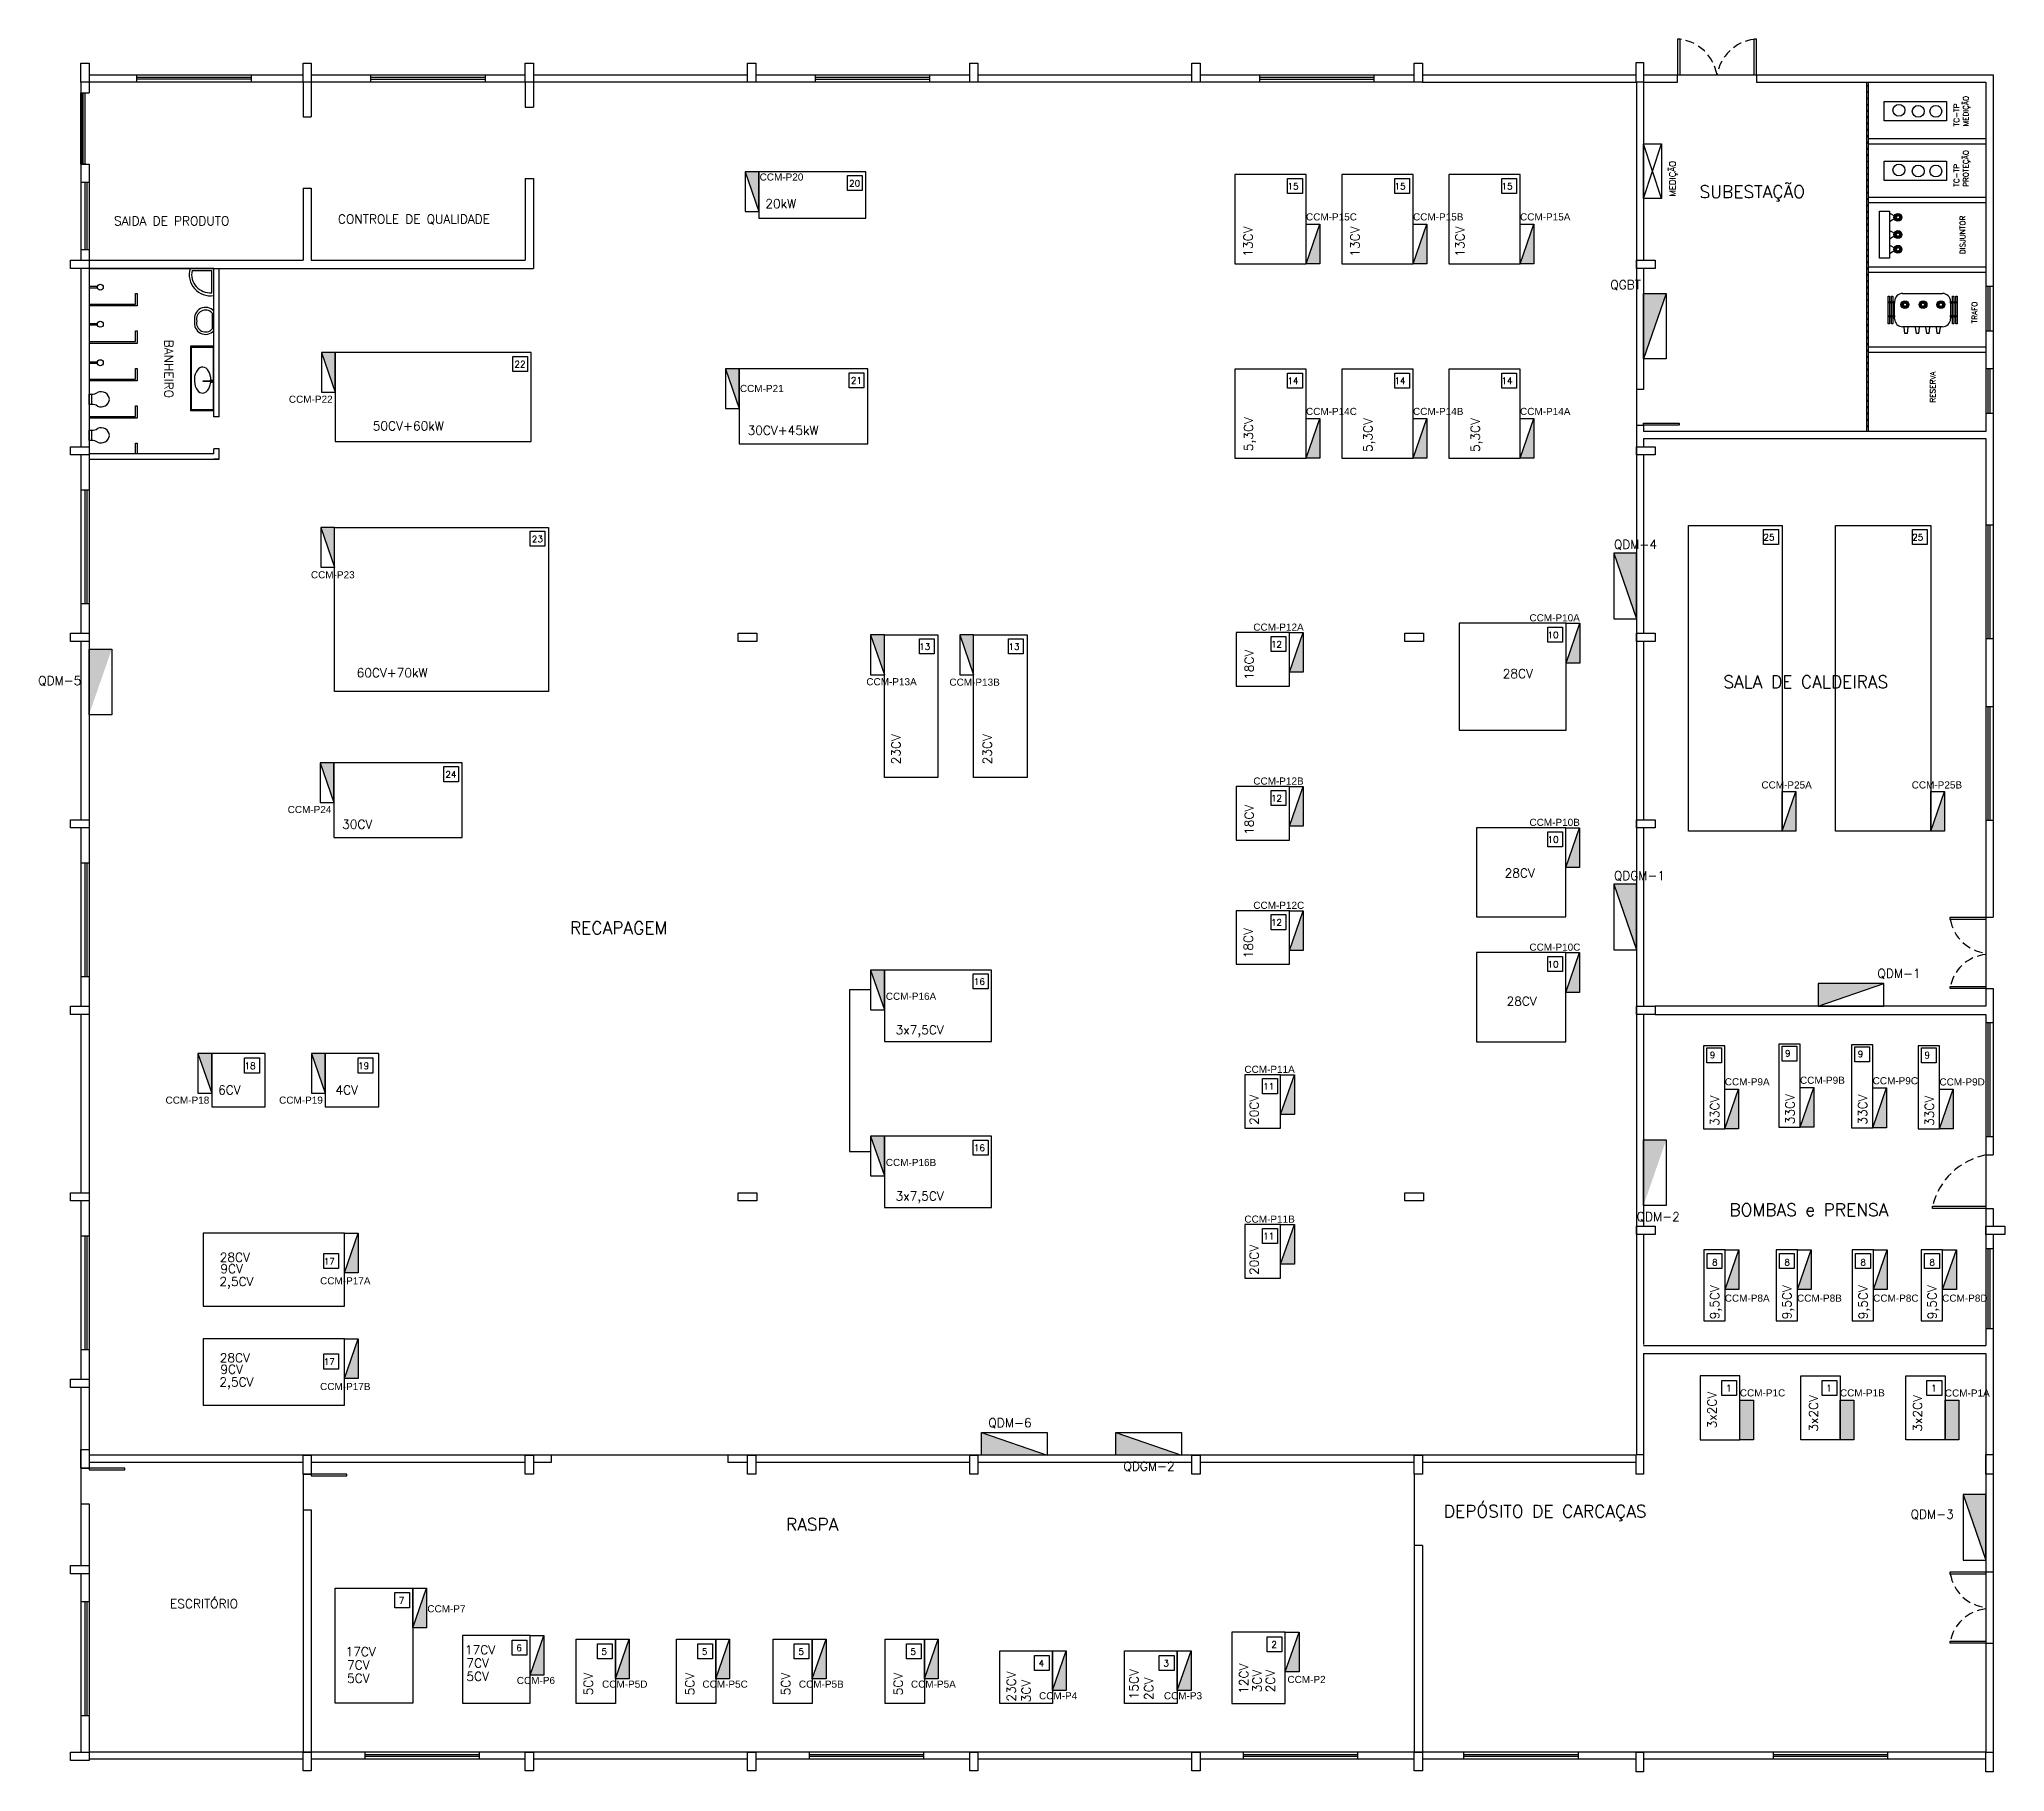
# Model space of a CAD drawing. Extents: x 103 to 641, y -58 to 322.
# Drawn here: x 124.5 to 179.6, y 74.7 to 123.3 of the extents above; entities that cross this region are included whole.
import ezdxf

# ---------------------------------------------------------------- set-up
doc = ezdxf.new("R2010")
doc.units = 0
doc.header["$MEASUREMENT"] = 0
doc.linetypes.add('DASHED2', pattern=[0.375, 0.25, -0.125])
for name, color, linetype in [('_ARQ', 5, 'Continuous'), ('_ARQ-TEXTO', 4, 'Continuous'), ('_ELT-ELETROCALHAS', 1, 'Continuous'), ('_ELT-MAQUINAS-TEXTO', 4, 'Continuous'), ('_ELT-MÁQUINAS', 3, 'Continuous'), ('_ELT-PONTO', 2, 'Continuous'), ('_ELT-PONTO-TEXTO', 4, 'Continuous')]:
    doc.layers.add(name, color=color, linetype=linetype)
doc.styles.add('ARIAL', font='arial.ttf')
doc.styles.add('ROMANS', font='romans')

msp = doc.modelspace()

# ---------------------------------------------------------------- texts
at = {"layer": '_ARQ-TEXTO', "style": 'ROMANS'}
for s, height, p in [('SUBESTAÇÃO', 0.35, (171.06, 118.86)), ('SAIDA DE PRODUTO', 0.25, (126.612, 118.092)), ('CONTROLE DE QUALIDADE', 0.25, (132.891, 118.143)), ('QGBT', 0.25, (168.559, 116.302)), ('QDM-4', 0.25, (168.658, 109.019)), ('QDM-5', 0.25, (124.488, 105.202)), ('SALA DE CALDEIRAS', 0.35, (171.727, 105.117)), ('QDGM-1', 0.25, (168.658, 99.733)), ('RECAPAGEM', 0.35, (139.395, 98.216)), ('QDM-1', 0.25, (176.046, 96.99)), ('QDM-2', 0.25, (169.296, 90.168)), ('BOMBAS e PRENSA', 0.35, (171.897, 90.311)), ('QDM-6', 0.25, (151.125, 84.39)), ('QDGM-2', 0.25, (154.91, 83.169)), ('DEPÓSITO DE CARCAÇAS', 0.35, (163.891, 81.857)), ('RASPA', 0.35, (145.45, 81.49)), ('QDM-3', 0.25, (176.976, 81.824)), ('ESCRITÓRIO', 0.25, (128.183, 79.313))]:
    msp.add_text(s, height=height, dxfattribs=at).set_placement(p)
msp.add_text('BANHEIRO', height=0.25, rotation=270, dxfattribs=at).set_placement((128.025, 114.887))
at = {"layer": '_ELT-MAQUINAS-TEXTO', "style": 'ROMANS'}
for s, height, p in [('20', 0.18, (147.221, 119.18)), ('15', 0.18, (159.51, 119.097)), ('15', 0.18, (162.51, 119.097)), ('15', 0.18, (165.51, 119.097)), ('20kW', 0.25, (144.872, 118.574)), ('22', 0.18, (137.84, 114.11)), ('21', 0.18, (147.27, 113.651)), ('14', 0.18, (159.51, 113.642)), ('14', 0.18, (162.51, 113.642)), ('14', 0.18, (165.51, 113.642)), ('50CV+60kW', 0.25, (133.868, 112.342)), ('30CV+45kW', 0.25, (144.374, 112.218)), ('23', 0.18, (138.327, 109.205)), ('25', 0.18, (172.852, 109.256)), ('25', 0.18, (177.023, 109.256)), ('13', 0.18, (149.188, 106.188)), ('13', 0.18, (151.688, 106.188)), ('12', 0.18, (159.047, 106.254)), ('10', 0.18, (166.801, 106.515)), ('60CV+70kW', 0.25, (133.414, 105.42)), ('28CV', 0.25, (165.543, 105.396)), ('24', 0.18, (135.905, 102.605)), ('12', 0.18, (159.047, 101.937)), ('30CV', 0.25, (133.01, 101.171)), ('10', 0.18, (166.801, 100.78)), ('28CV', 0.25, (165.596, 99.803)), ('12', 0.18, (159.047, 98.454)), ('16', 0.18, (150.718, 96.795)), ('10', 0.18, (166.801, 97.28)), ('28CV', 0.25, (165.65, 96.211)), ('3x7,5CV', 0.25, (148.524, 95.407)), ('9', 0.18, (171.349, 94.737)), ('9', 0.18, (173.458, 94.781)), ('9', 0.18, (175.494, 94.766)), ('9', 0.18, (177.367, 94.733)), ('18', 0.18, (130.272, 94.434)), ('19', 0.18, (133.456, 94.434)), ('6CV', 0.25, (129.533, 93.721)), ('4CV', 0.25, (132.822, 93.721)), ('11', 0.18, (158.828, 93.856)), ('16', 0.18, (150.718, 92.134)), ('3x7,5CV', 0.25, (148.524, 90.746)), ('11', 0.18, (158.828, 89.656)), ('28CV', 0.25, (129.579, 89.028)), ('9CV', 0.25, (129.596, 88.707)), ('17', 0.18, (132.492, 88.952)), ('8', 0.18, (171.412, 88.923)), ('8', 0.18, (173.438, 88.923)), ('8', 0.18, (175.572, 88.923)), ('8', 0.18, (177.506, 88.923)), ('2,5CV', 0.25, (129.569, 88.35)), ('28CV', 0.25, (129.579, 86.21)), ('9CV', 0.25, (129.596, 85.889)), ('17', 0.18, (132.492, 86.135)), ('2,5CV', 0.25, (129.569, 85.533)), ('1', 0.18, (171.801, 85.395)), ('1', 0.18, (174.609, 85.395)), ('1', 0.18, (177.55, 85.395)), ('7', 0.18, (134.597, 79.441)), ('17CV', 0.25, (136.452, 78.023)), ('6', 0.18, (137.891, 78.111)), ('2', 0.18, (159.058, 78.206)), ('17CV', 0.25, (133.105, 77.97)), ('7CV', 0.25, (133.146, 77.597)), ('7CV', 0.25, (136.494, 77.65)), ('5', 0.18, (140.281, 78.008)), ('5', 0.18, (143.094, 78.008)), ('5', 0.18, (145.797, 78.008)), ('5', 0.18, (148.939, 78.008)), ('4', 0.18, (152.531, 77.681)), ('3', 0.18, (156.03, 77.681)), ('5CV', 0.25, (133.146, 77.223)), ('5CV', 0.25, (136.494, 77.276))]:
    msp.add_text(s, height=height, dxfattribs=at).set_placement(p)
for s, p in [('13CV', (158.529, 117.214)), ('13CV', (161.527, 117.214)), ('13CV', (164.469, 117.214)), ('5,3CV', (158.541, 111.759)), ('5,3CV', (161.888, 111.734)), ('5,3CV', (164.898, 111.734)), ('18CV', (158.56, 105.348)), ('23CV', (148.658, 102.977)), ('23CV', (151.217, 102.977)), ('18CV', (158.56, 101.001)), ('18CV', (158.537, 97.538)), ('20CV', (158.7, 92.866)), ('33CV', (171.611, 92.842)), ('33CV', (173.72, 92.886)), ('33CV', (175.756, 92.871)), ('33CV', (177.629, 92.839)), ('20CV', (158.7, 88.658)), ('9,5CV', (171.609, 87.417)), ('9,5CV', (173.634, 87.417)), ('9,5CV', (175.769, 87.417)), ('9,5CV', (177.703, 87.417)), ('3x2CV', (171.535, 84.355)), ('3x2CV', (174.38, 84.264)), ('3x2CV', (177.295, 84.264)), ('12CV', (158.408, 76.914)), ('5CV', (140.036, 76.87)), ('5CV', (142.881, 76.87)), ('5CV', (145.57, 76.87)), ('5CV', (148.721, 76.87)), ('23CV', (151.892, 76.697)), ('3CV', (152.307, 76.676)), ('15CV', (155.329, 76.759)), ('2CV', (155.744, 76.738)), ('3CV', (158.782, 76.955)), ('2CV', (159.155, 76.955))]:
    msp.add_text(s, height=0.25, rotation=90, dxfattribs=at).set_placement(p)
at = {"layer": '_ELT-PONTO-TEXTO', "style": 'ROMANS'}
for s, height, p in [('TC-TP', 0.15, (178.339, 120.866)), ('MEDIÇÃO', 0.15, (178.601, 120.866)), ('PROTEÇÃO', 0.15, (178.601, 119.171)), ('MEDIÇÃO', 0.176, (170.39, 118.896)), ('TC-TP', 0.15, (178.339, 119.171)), ('DISJUNTOR', 0.15, (178.51, 117.282)), ('TRAFO', 0.15, (178.842, 115.34)), ('RESERVA', 0.15, (177.672, 113.12))]:
    msp.add_text(s, height=height, rotation=90, dxfattribs=at).set_placement(p)
at = {"layer": '_ELT-PONTO-TEXTO', "linetype": 'Continuous', "char_height": 0.2, "attachment_point": 1, "style": 'ARIAL'}
for s, heights, insert in [('CCM-P20', [0], (144.712, 119.547)), ('CCM-P15C', [0], (160.028, 118.429)), ('CCM-P15B', [0], (163.028, 118.429)), ('CCM-P15A', [0], (166.028, 118.429)), ('CCM-P21', [0], (144.16, 113.618)), ('CCM-P22', [0], (131.516, 113.316)), ('CCM-P14C', [0.207], (160.028, 112.974)), ('CCM-P14B', [0], (163.028, 112.974)), ('CCM-P14A', [0], (166.028, 112.974)), ('CCM-P23', [0], (132.134, 108.393)), ('CCM-P12A', [0], (158.551, 106.925)), ('CCM-P10A', [0], (166.292, 107.187)), ('CCM-P13A', [0], (147.703, 105.394)), ('CCM-P13B', [0], (150.032, 105.382)), ('CCM-P12B', [0], (158.551, 102.609)), ('CCM-P25A', [0], (172.794, 102.5)), ('CCM-P25B', [0], (177.007, 102.5)), ('CCM-P24', [0], (131.482, 101.811)), ('CCM-P10B', [0], (166.292, 101.451)), ('CCM-P12C', [0], (158.551, 99.125)), ('CCM-P10C', [0], (166.292, 97.951)), ('CCM-P16A', [0], (148.249, 96.574)), ('CCM-P11A', [0], (158.301, 94.525)), ('CCM-P9B', [0], (173.876, 94.219)), ('CCM-P18', [0], (128.058, 93.661)), ('CCM-P19', [0], (131.242, 93.661)), ('CCM-P9A', [0], (171.767, 94.176)), ('CCM-P9C', [0], (175.912, 94.205)), ('CCM-P9D', [0], (177.785, 94.172)), ('CCM-P16B', [0], (148.249, 91.914)), ('CCM-P11B', [0], (158.301, 90.325)), ('CCM-P17A', [0], (132.391, 88.595)), ('CCM-P8A', [0], (171.767, 88.109)), ('CCM-P8B', [0], (173.792, 88.109)), ('CCM-P8C', [0], (175.927, 88.109)), ('CCM-P8D', [0], (177.861, 88.109)), ('CCM-P17B', [0], (132.391, 85.631)), ('CCM-P1C', [0], (172.189, 85.452)), ('CCM-P1B', [0], (174.996, 85.452)), ('CCM-P1A', [0], (177.937, 85.448)), ('CCM-P7', [0], (135.397, 79.398)), ('CCM-P6', [0], (137.905, 77.388)), ('CCM-P5D', [0], (140.295, 77.285)), ('CCM-P5C', [0], (143.108, 77.285)), ('CCM-P5B', [0], (145.812, 77.285)), ('CCM-P5A', [0], (148.954, 77.285)), ('CCM-P2', [0], (159.507, 77.416)), ('CCM-P4', [0], (152.545, 76.959)), ('CCM-P3', [0], (156.045, 76.959))]:
    msp.add_mtext_dynamic_manual_height_columns(s, width=1.60642, gutter_width=4.242, heights=heights, dxfattribs=dict(at, insert=insert))

# ---------------------------------------------------------------- hatches: boundary and pattern name
at = {"layer": '_ARQ'}
h = msp.add_hatch(dxfattribs=at)
h.set_pattern_fill('ANSI31', color=256, style=0)
h.set_pattern_definition([(45, (-93.50362, -11.85793), (-0.08838835, 0.08838835), [])])
h.paths.add_polyline_path([(175.799, 122.111), (175.746, 122.111), (175.746, 112.311), (175.799, 112.311)])
at = {"layer": '_ELT-PONTO', "linetype": 'Continuous'}
h = msp.add_hatch(color=256, dxfattribs=at)
h.dxf.hatch_style = 1
h.paths.add_polyline_path([(144.693, 119.597), (144.308, 119.597), (144.693, 118.484)])
h = msp.add_hatch(color=256, dxfattribs=at)
h.dxf.hatch_style = 1
h.paths.add_polyline_path([(160.416, 118.127), (160.031, 117.014), (160.416, 117.014)])
h = msp.add_hatch(color=256, dxfattribs=at)
h.dxf.hatch_style = 1
h.paths.add_polyline_path([(163.416, 118.127), (163.031, 117.014), (163.416, 117.014)])
h = msp.add_hatch(color=256, dxfattribs=at)
h.dxf.hatch_style = 1
h.paths.add_polyline_path([(166.416, 118.127), (166.031, 117.014), (166.416, 117.014)])
h = msp.add_hatch(color=256, dxfattribs=at)
h.paths.add_polyline_path([(176.511, 118.317, 1), (176.733, 118.317, 1)])
h.paths.add_polyline_path([(176.671, 118.317, -1), (176.573, 118.317, -1)], flags=16)
h = msp.add_hatch(color=256, dxfattribs=at)
h.paths.add_polyline_path([(176.511, 117.833, 1), (176.733, 117.833, 1)])
h.paths.add_polyline_path([(176.671, 117.833, -1), (176.573, 117.833, -1)], flags=16)
h = msp.add_hatch(color=256, dxfattribs=at)
h.paths.add_polyline_path([(176.511, 117.42, 1), (176.733, 117.42, 1)])
h.paths.add_polyline_path([(176.671, 117.42, -1), (176.573, 117.42, -1)], flags=16)
for points in [[(169.49, 114.344), (170.126, 116.184), (169.49, 116.184)], [(169.29, 108.9), (168.653, 108.9), (169.29, 107.06)], [(125.914, 104.37), (126.551, 106.21), (125.914, 106.21)], [(169.29, 99.614), (168.653, 99.614), (169.29, 97.774)], [(174.384, 96.831), (174.384, 96.194), (176.225, 96.831)], [(169.49, 90.61), (170.126, 92.451), (169.49, 92.451)], [(152.774, 83.602), (150.933, 84.239), (150.933, 83.602)], [(156.534, 83.602), (154.694, 84.239), (154.694, 83.602)], [(179.09, 82.504), (178.453, 82.504), (179.09, 80.663)]]:
    msp.add_hatch(color=256, dxfattribs=at).paths.add_polyline_path(points)
h = msp.add_hatch(color=256, dxfattribs=at)
h.paths.add_polyline_path([(176.928, 115.868, 1), (176.707, 115.868, 1)])
h.paths.add_polyline_path([(176.768, 115.868, -1), (176.867, 115.868, -1)], flags=16)
h = msp.add_hatch(color=256, dxfattribs=at)
h.paths.add_polyline_path([(177.325, 115.758, 1), (177.325, 115.979, 1)])
h.paths.add_polyline_path([(177.325, 115.918, -1), (177.325, 115.819, -1)], flags=16)
h = msp.add_hatch(color=256, dxfattribs=at)
h.paths.add_polyline_path([(177.937, 115.868, 1), (177.716, 115.868, 1)])
h.paths.add_polyline_path([(177.777, 115.868, -1), (177.875, 115.868, -1)], flags=16)
h = msp.add_hatch(color=256, dxfattribs=at)
h.dxf.hatch_style = 1
h.paths.add_polyline_path([(132.811, 114.527), (132.426, 114.527), (132.811, 113.414)])
h = msp.add_hatch(color=256, dxfattribs=at)
h.dxf.hatch_style = 1
h.paths.add_polyline_path([(144.141, 114.068), (143.756, 114.068), (144.141, 112.955)])
h = msp.add_hatch(color=256, dxfattribs=at)
h.dxf.hatch_style = 1
h.paths.add_polyline_path([(160.416, 112.672), (160.031, 111.559), (160.416, 111.559)])
h = msp.add_hatch(color=256, dxfattribs=at)
h.dxf.hatch_style = 1
h.paths.add_polyline_path([(163.416, 112.672), (163.031, 111.559), (163.416, 111.559)])
h = msp.add_hatch(color=256, dxfattribs=at)
h.dxf.hatch_style = 1
h.paths.add_polyline_path([(166.416, 112.672), (166.031, 111.559), (166.416, 111.559)])
h = msp.add_hatch(color=256, dxfattribs=at)
h.dxf.hatch_style = 1
h.paths.add_polyline_path([(132.798, 109.622), (132.413, 109.622), (132.798, 108.509)])
h = msp.add_hatch(color=256, dxfattribs=at)
h.dxf.hatch_style = 1
h.paths.add_polyline_path([(167.707, 106.932), (167.322, 105.819), (167.707, 105.819)])
h = msp.add_hatch(color=256, dxfattribs=at)
h.dxf.hatch_style = 1
h.paths.add_polyline_path([(148.209, 106.605), (147.824, 106.605), (148.209, 105.492)])
h = msp.add_hatch(color=256, dxfattribs=at)
h.dxf.hatch_style = 1
h.paths.add_polyline_path([(150.709, 106.605), (150.324, 106.605), (150.709, 105.492)])
h = msp.add_hatch(color=256, dxfattribs=at)
h.dxf.hatch_style = 1
h.paths.add_polyline_path([(159.953, 106.671), (159.568, 105.558), (159.953, 105.558)])
h = msp.add_hatch(color=256, dxfattribs=at)
h.dxf.hatch_style = 1
h.paths.add_polyline_path([(132.777, 103.022), (132.391, 103.022), (132.777, 101.909)])
h = msp.add_hatch(color=256, dxfattribs=at)
h.dxf.hatch_style = 1
h.paths.add_polyline_path([(159.953, 102.355), (159.568, 101.241), (159.953, 101.241)])
h = msp.add_hatch(color=256, dxfattribs=at)
h.dxf.hatch_style = 1
h.paths.add_polyline_path([(173.758, 102.216), (173.373, 101.103), (173.758, 101.103)])
h = msp.add_hatch(color=256, dxfattribs=at)
h.dxf.hatch_style = 1
h.paths.add_polyline_path([(177.929, 102.216), (177.544, 101.103), (177.929, 101.103)])
h = msp.add_hatch(color=256, dxfattribs=at)
h.dxf.hatch_style = 1
h.paths.add_polyline_path([(167.694, 101.197), (167.309, 100.084), (167.694, 100.084)])
h = msp.add_hatch(color=256, dxfattribs=at)
h.dxf.hatch_style = 1
h.paths.add_polyline_path([(159.953, 98.871), (159.568, 97.758), (159.953, 97.758)])
h = msp.add_hatch(color=256, dxfattribs=at)
h.dxf.hatch_style = 1
h.paths.add_polyline_path([(167.694, 97.697), (167.309, 96.584), (167.694, 96.584)])
h = msp.add_hatch(color=256, dxfattribs=at)
h.dxf.hatch_style = 1
h.paths.add_polyline_path([(148.209, 97.21), (147.824, 97.21), (148.209, 96.097)])
h = msp.add_hatch(color=256, dxfattribs=at)
h.dxf.hatch_style = 1
h.paths.add_polyline_path([(129.353, 94.872), (128.968, 94.872), (129.353, 93.758)])
h = msp.add_hatch(color=256, dxfattribs=at)
h.dxf.hatch_style = 1
h.paths.add_polyline_path([(132.537, 94.872), (132.152, 94.872), (132.537, 93.758)])
h = msp.add_hatch(color=256, dxfattribs=at)
h.dxf.hatch_style = 1
h.paths.add_polyline_path([(159.703, 94.271), (159.318, 93.158), (159.703, 93.158)])
h = msp.add_hatch(color=256, dxfattribs=at)
h.dxf.hatch_style = 1
h.paths.add_polyline_path([(172.155, 93.873), (171.77, 92.76), (172.155, 92.76)])
h = msp.add_hatch(color=256, dxfattribs=at)
h.dxf.hatch_style = 1
h.paths.add_polyline_path([(174.264, 93.917), (173.879, 92.804), (174.264, 92.804)])
h = msp.add_hatch(color=256, dxfattribs=at)
h.dxf.hatch_style = 1
h.paths.add_polyline_path([(176.301, 93.902), (175.916, 92.789), (176.301, 92.789)])
h = msp.add_hatch(color=256, dxfattribs=at)
h.dxf.hatch_style = 1
h.paths.add_polyline_path([(178.173, 93.869), (177.788, 92.756), (178.173, 92.756)])
h = msp.add_hatch(color=256, dxfattribs=at)
h.dxf.hatch_style = 1
h.paths.add_polyline_path([(148.209, 92.549), (147.824, 92.549), (148.209, 91.436)])
h = msp.add_hatch(color=256, dxfattribs=at)
h.dxf.hatch_style = 1
h.paths.add_polyline_path([(133.457, 89.835), (133.072, 88.722), (133.457, 88.722)])
h = msp.add_hatch(color=256, dxfattribs=at)
h.dxf.hatch_style = 1
h.paths.add_polyline_path([(159.703, 90.071), (159.318, 88.958), (159.703, 88.958)])
h = msp.add_hatch(color=256, dxfattribs=at)
h.dxf.hatch_style = 1
h.paths.add_polyline_path([(172.165, 89.368), (171.78, 88.255), (172.165, 88.255)])
h = msp.add_hatch(color=256, dxfattribs=at)
h.dxf.hatch_style = 1
h.paths.add_polyline_path([(174.19, 89.368), (173.805, 88.255), (174.19, 88.255)])
h = msp.add_hatch(color=256, dxfattribs=at)
h.dxf.hatch_style = 1
h.paths.add_polyline_path([(176.324, 89.368), (175.939, 88.255), (176.324, 88.255)])
h = msp.add_hatch(color=256, dxfattribs=at)
h.dxf.hatch_style = 1
h.paths.add_polyline_path([(178.259, 89.368), (177.874, 88.255), (178.259, 88.255)])
h = msp.add_hatch(color=256, dxfattribs=at)
h.dxf.hatch_style = 1
h.paths.add_polyline_path([(133.457, 86.872), (133.072, 85.759), (133.457, 85.759)])
h = msp.add_hatch(color=256, dxfattribs=at)
h.dxf.hatch_style = 1
h.paths.add_polyline_path([(172.577, 85.149), (172.192, 85.149), (172.192, 84.036), (172.577, 84.036)])
h = msp.add_hatch(color=256, dxfattribs=at)
h.dxf.hatch_style = 1
h.paths.add_polyline_path([(175.385, 85.146), (175, 85.146), (175, 84.032), (175.385, 84.032)])
h = msp.add_hatch(color=256, dxfattribs=at)
h.dxf.hatch_style = 1
h.paths.add_polyline_path([(178.326, 85.146), (177.941, 85.146), (177.941, 84.032), (178.326, 84.032)])
h = msp.add_hatch(color=256, dxfattribs=at)
h.dxf.hatch_style = 1
h.paths.add_polyline_path([(135.373, 79.878), (134.988, 78.765), (135.373, 78.765)])
h = msp.add_hatch(color=256, dxfattribs=at)
h.dxf.hatch_style = 1
h.paths.add_polyline_path([(138.666, 78.548), (138.281, 77.435), (138.666, 77.435)])
h = msp.add_hatch(color=256, dxfattribs=at)
h.dxf.hatch_style = 1
h.paths.add_polyline_path([(141.056, 78.445), (140.671, 77.332), (141.056, 77.332)])
h = msp.add_hatch(color=256, dxfattribs=at)
h.dxf.hatch_style = 1
h.paths.add_polyline_path([(143.869, 78.445), (143.484, 77.332), (143.869, 77.332)])
h = msp.add_hatch(color=256, dxfattribs=at)
h.dxf.hatch_style = 1
h.paths.add_polyline_path([(146.573, 78.445), (146.188, 77.332), (146.573, 77.332)])
h = msp.add_hatch(color=256, dxfattribs=at)
h.dxf.hatch_style = 1
h.paths.add_polyline_path([(149.715, 78.445), (149.33, 77.332), (149.715, 77.332)])
h = msp.add_hatch(color=256, dxfattribs=at)
h.dxf.hatch_style = 1
h.paths.add_polyline_path([(159.833, 78.644), (159.448, 77.53), (159.833, 77.53)])
h = msp.add_hatch(color=256, dxfattribs=at)
h.dxf.hatch_style = 1
h.paths.add_polyline_path([(153.306, 78.119), (152.921, 77.005), (153.306, 77.005)])
h = msp.add_hatch(color=256, dxfattribs=at)
h.dxf.hatch_style = 1
h.paths.add_polyline_path([(156.806, 78.119), (156.421, 77.005), (156.806, 77.005)])

# ---------------------------------------------------------------- linework, layer by layer
at = {"layer": '_ARQ'}
for p, q in [((125.914, 122.311), (131.914, 122.311)), ((127.258, 122.111), (127.258, 122.314)), ((130.458, 122.314), (130.458, 122.111)), ((132.144, 122.311), (138.144, 122.311)), ((133.817, 122.108), (133.817, 122.311)), ((137.017, 122.311), (137.017, 122.108)), ((138.373, 122.311), (144.373, 122.311)), ((144.602, 122.311), (150.602, 122.311)), ((146.275, 122.108), (146.275, 122.311)), ((149.475, 122.311), (149.475, 122.108)), ((150.831, 122.311), (156.831, 122.311)), ((157.06, 122.311), (163.06, 122.311)), ((158.733, 122.108), (158.733, 122.311)), ((161.933, 122.311), (161.933, 122.108)), ((163.29, 122.311), (169.287, 122.311)), ((169.49, 122.311), (179.29, 122.311)), ((179.29, 122.311), (179.29, 98.688)), ((125.685, 122.111), (125.685, 117.111)), ((127.258, 122.249), (130.455, 122.249)), ((127.258, 122.196), (130.455, 122.196)), ((133.817, 122.246), (137.014, 122.246)), ((133.817, 122.193), (137.014, 122.193)), ((146.275, 122.246), (149.472, 122.246)), ((146.275, 122.193), (149.472, 122.193)), ((158.733, 122.246), (161.931, 122.246)), ((158.733, 122.193), (161.931, 122.193)), ((163.29, 122.111), (169.29, 122.111)), ((169.29, 122.111), (169.29, 83.626)), ((169.49, 122.111), (170.444, 122.111)), ((169.49, 122.111), (169.49, 117.111)), ((172.654, 122.111), (179.09, 122.111)), ((175.746, 112.311), (175.746, 122.111)), ((175.799, 112.311), (175.799, 122.111)), ((179.09, 122.111), (179.09, 112.311)), ((175.799, 120.531), (179.09, 120.531)), ((175.799, 120.381), (179.09, 120.381)), ((125.712, 119.298), (125.914, 119.298)), ((125.796, 119.298), (125.796, 117.407)), ((125.849, 119.298), (125.849, 117.407)), ((175.799, 118.881), (179.09, 118.881)), ((175.799, 118.731), (179.09, 118.731)), ((125.914, 117.404), (125.712, 117.404)), ((125.685, 116.882), (125.685, 111.882)), ((125.914, 116.882), (125.914, 108.532)), ((129.414, 116.882), (125.914, 116.882)), ((129.414, 112.724), (129.414, 116.882)), ((129.564, 112.724), (129.564, 116.882)), ((175.799, 116.931), (179.09, 116.931)), ((125.914, 116.382), (126.144, 116.382)), ((126.144, 116.332), (125.92, 116.332)), ((126.144, 116.382), (126.144, 116.332)), ((175.799, 116.781), (179.09, 116.781)), ((179.09, 116.386), (179.292, 116.386)), ((179.155, 115.136), (179.155, 116.386)), ((179.208, 115.136), (179.208, 116.386)), ((125.914, 115.882), (127.214, 115.882)), ((127.264, 115.832), (125.914, 115.832)), ((127.214, 116.182), (127.264, 116.182)), ((127.214, 115.882), (127.214, 116.182)), ((127.264, 116.182), (127.264, 115.832)), ((125.914, 115.344), (126.144, 115.344)), ((126.144, 115.294), (125.92, 115.294)), ((126.144, 115.344), (126.144, 115.294)), ((125.914, 114.832), (127.214, 114.832)), ((127.264, 114.782), (125.914, 114.782)), ((127.214, 114.832), (127.214, 115.132)), ((127.214, 115.132), (127.264, 115.132)), ((127.264, 115.132), (127.264, 114.782)), ((129.414, 114.707), (128.754, 114.707)), ((128.754, 114.707), (128.754, 112.89)), ((175.799, 114.681), (179.09, 114.681)), ((179.09, 115.136), (179.292, 115.136)), ((125.914, 114.264), (126.144, 114.264)), ((126.144, 114.214), (125.92, 114.214)), ((126.144, 114.264), (126.144, 114.214)), ((127.214, 113.782), (127.214, 114.082)), ((127.214, 114.082), (127.264, 114.082)), ((127.264, 114.082), (127.264, 113.732)), ((175.799, 114.531), (179.09, 114.531)), ((179.087, 114.075), (179.29, 114.075)), ((179.152, 112.824), (179.152, 114.075)), ((179.205, 112.824), (179.205, 114.075)), ((125.914, 113.782), (127.214, 113.782)), ((127.264, 113.732), (125.914, 113.732)), ((127.214, 113.032), (127.264, 113.032)), ((127.214, 112.732), (127.214, 113.032)), ((127.264, 113.032), (127.264, 112.682)), ((125.914, 112.732), (127.214, 112.732)), ((127.264, 112.682), (125.914, 112.682)), ((129.414, 112.89), (128.754, 112.89)), ((129.564, 112.724), (129.414, 112.724)), ((169.29, 112.49), (169.49, 112.49)), ((169.49, 112.49), (169.49, 112.311)), ((179.087, 112.824), (179.29, 112.824)), ((127.214, 111.682), (127.214, 111.982)), ((127.214, 111.982), (127.264, 111.982)), ((127.264, 111.982), (127.264, 111.682)), ((179.09, 112.311), (169.49, 112.311)), ((169.49, 112.111), (169.49, 111.882)), ((169.49, 112.111), (179.09, 112.111)), ((179.09, 112.111), (179.09, 98.688)), ((125.685, 111.653), (125.685, 106.653)), ((129.414, 111.682), (125.914, 111.682)), ((125.914, 111.532), (129.564, 111.532)), ((129.564, 111.824), (129.414, 111.824)), ((129.564, 111.532), (129.414, 111.532)), ((169.49, 111.653), (169.49, 106.653)), ((125.712, 110.676), (125.914, 110.676)), ((125.796, 110.676), (125.796, 107.479)), ((125.849, 110.676), (125.849, 107.479)), ((179.09, 109.694), (179.29, 109.694)), ((179.152, 106.494), (179.152, 109.691)), ((179.205, 106.494), (179.205, 109.691)), ((125.914, 107.476), (125.712, 107.476)), ((125.685, 106.423), (125.685, 101.423)), ((169.49, 106.423), (169.49, 101.423)), ((179.29, 106.494), (179.09, 106.494)), ((179.09, 104.604), (179.29, 104.604)), ((179.152, 101.404), (179.152, 104.601)), ((179.205, 101.404), (179.205, 104.601)), ((179.29, 101.404), (179.09, 101.404)), ((125.685, 101.194), (125.685, 96.194)), ((169.49, 101.194), (169.49, 96.194)), ((125.712, 100.218), (125.914, 100.218)), ((125.796, 100.218), (125.796, 97.02)), ((125.849, 100.218), (125.849, 97.02)), ((179.09, 98.688), (179.29, 98.688)), ((125.914, 97.018), (125.712, 97.018)), ((179.09, 96.688), (179.29, 96.688)), ((179.09, 96.688), (179.09, 96.194)), ((179.29, 96.688), (179.29, 92.024)), ((125.685, 95.965), (125.685, 90.965)), ((169.49, 95.965), (169.49, 90.024)), ((179.09, 96.194), (169.814, 96.194)), ((169.814, 95.965), (179.09, 95.965)), ((179.087, 95.734), (179.29, 95.734)), ((179.152, 92.534), (179.152, 95.731)), ((179.205, 92.534), (179.205, 95.731)), ((179.29, 92.534), (179.087, 92.534)), ((125.685, 90.736), (125.685, 85.736)), ((179.09, 90.524), (179.09, 86.683)), ((179.29, 90.524), (179.29, 90.024)), ((125.712, 89.759), (125.914, 89.759)), ((125.796, 89.759), (125.796, 86.562)), ((125.849, 89.759), (125.849, 86.562)), ((179.09, 89.403), (179.292, 89.403)), ((179.155, 87.149), (179.155, 89.4)), ((179.208, 87.149), (179.208, 89.4)), ((179.29, 89.795), (179.29, 75.077)), ((179.292, 87.149), (179.09, 87.149)), ((125.914, 86.559), (125.712, 86.559)), ((169.49, 86.683), (179.09, 86.683)), ((169.49, 86.459), (179.09, 86.459)), ((179.09, 86.459), (179.09, 75.277)), ((125.685, 85.507), (125.685, 80.507)), ((169.287, 83.602), (125.914, 83.602)), ((131.914, 83.402), (125.914, 83.402)), ((138.144, 83.402), (132.144, 83.402)), ((138.871, 83.402), (138.373, 83.402)), ((144.373, 83.402), (143.825, 83.402)), ((150.602, 83.402), (144.602, 83.402)), ((156.831, 83.402), (150.831, 83.402)), ((163.06, 83.402), (157.06, 83.402)), ((169.29, 83.402), (163.29, 83.402)), ((125.685, 80.277), (125.685, 75.277)), ((179.09, 80.333), (179.29, 80.333)), ((125.712, 79.498), (125.914, 79.498)), ((125.796, 79.498), (125.796, 76.301)), ((125.849, 79.498), (125.849, 76.301)), ((179.09, 78.333), (179.29, 78.333)), ((125.914, 76.298), (125.712, 76.298)), ((179.09, 75.277), (125.914, 75.277)), ((131.914, 75.077), (125.914, 75.077)), ((138.144, 75.077), (132.144, 75.077)), ((133.65, 75.077), (133.65, 75.28)), ((133.65, 75.215), (136.847, 75.215)), ((133.65, 75.162), (136.847, 75.162)), ((136.85, 75.28), (136.85, 75.077)), ((144.373, 75.077), (138.373, 75.077)), ((150.602, 75.077), (144.602, 75.077)), ((146.108, 75.077), (146.108, 75.28)), ((146.108, 75.215), (149.305, 75.215)), ((146.108, 75.162), (149.305, 75.162)), ((149.308, 75.28), (149.308, 75.077)), ((156.831, 75.077), (150.831, 75.077)), ((163.06, 75.077), (157.06, 75.077)), ((158.272, 75.077), (158.272, 75.28)), ((158.272, 75.215), (161.47, 75.215)), ((158.272, 75.162), (161.47, 75.162)), ((161.472, 75.28), (161.472, 75.077)), ((169.287, 75.077), (163.29, 75.077)), ((164.453, 75.077), (164.453, 75.28)), ((164.453, 75.215), (167.651, 75.215)), ((164.453, 75.162), (167.651, 75.162)), ((167.653, 75.28), (167.653, 75.077)), ((179.087, 75.077), (169.49, 75.077)), ((173.13, 75.077), (173.13, 75.28)), ((173.13, 75.215), (176.327, 75.215)), ((173.13, 75.162), (176.327, 75.162)), ((176.33, 75.28), (176.33, 75.077))]:
    msp.add_line(p, q, dxfattribs=at)
at = {"layer": '_ARQ', "linetype": 'Continuous'}
for p, q in [((170.444, 122.111), (170.444, 122.309)), ((170.444, 122.309), (172.654, 122.309)), ((172.654, 122.309), (172.654, 122.111)), ((163.06, 122.111), (125.685, 122.111)), ((125.685, 121.805), (125.914, 121.805)), ((125.725, 119.805), (125.725, 121.805)), ((125.75, 119.805), (125.75, 121.805)), ((125.914, 122.111), (125.914, 121.805)), ((131.914, 122.111), (131.914, 121.138)), ((132.144, 122.111), (132.144, 121.138)), ((138.144, 122.111), (138.144, 121.405)), ((138.373, 122.111), (138.373, 121.405)), ((138.144, 121.405), (138.373, 121.405)), ((131.914, 121.138), (132.144, 121.138)), ((125.685, 119.805), (125.914, 119.805)), ((125.914, 119.805), (125.914, 83.242)), ((131.914, 119.138), (132.144, 119.138)), ((131.914, 119.138), (131.914, 117.111)), ((132.144, 119.138), (132.144, 117.111)), ((138.144, 119.405), (138.373, 119.405)), ((138.144, 119.405), (138.144, 117.111)), ((138.373, 119.405), (138.373, 116.882)), ((125.914, 117.111), (131.914, 117.111)), ((125.914, 116.882), (138.373, 116.882)), ((128.802, 116.825), (129.355, 116.825)), ((129.355, 116.203), (129.355, 116.825)), ((132.144, 117.111), (138.144, 117.111)), ((169.49, 116.882), (169.49, 113.49)), ((129.369, 115.628), (129.37, 115.19)), ((129.115, 113.736), (129.312, 113.736)), ((129.115, 113.714), (129.115, 113.736)), ((129.311, 113.714), (129.115, 113.714)), ((129.325, 113.724), (129.31, 113.724)), ((129.325, 113.723), (129.31, 113.723)), ((129.325, 113.722), (129.31, 113.722)), ((129.319, 113.748), (129.331, 113.737)), ((129.319, 113.699), (129.33, 113.71)), ((129.32, 113.749), (129.331, 113.738)), ((129.32, 113.698), (129.331, 113.709)), ((129.321, 113.75), (129.332, 113.739)), ((129.321, 113.697), (129.332, 113.708)), ((129.345, 113.744), (129.345, 113.759)), ((129.345, 113.687), (129.345, 113.703)), ((129.346, 113.744), (129.346, 113.759)), ((129.346, 113.687), (129.346, 113.703)), ((129.347, 113.744), (129.347, 113.759)), ((129.347, 113.687), (129.347, 113.703)), ((129.36, 113.738), (129.371, 113.75)), ((129.36, 113.708), (129.371, 113.697)), ((129.361, 113.737), (129.372, 113.749)), ((129.361, 113.709), (129.372, 113.697)), ((129.362, 113.737), (129.373, 113.748)), ((129.362, 113.71), (129.373, 113.698)), ((129.367, 113.724), (129.382, 113.724)), ((129.367, 113.723), (129.382, 113.723)), ((129.367, 113.722), (129.382, 113.722)), ((169.49, 113.49), (169.29, 113.49)), ((129.414, 111.682), (129.414, 111.824)), ((129.564, 111.532), (129.564, 111.824)), ((179.09, 98.688), (179.09, 96.688)), ((179.09, 95.965), (179.09, 92.024)), ((179.09, 92.024), (179.29, 92.024)), ((179.09, 92.024), (179.09, 90.584)), ((179.09, 90.524), (179.29, 90.524)), ((169.49, 89.795), (169.49, 86.71)), ((169.49, 86.459), (169.49, 83.626)), ((125.685, 83.242), (125.914, 83.242)), ((138.871, 83.602), (138.871, 83.402)), ((143.825, 83.602), (143.825, 83.402)), ((131.914, 83.077), (131.914, 75.277)), ((131.914, 83.077), (132.144, 83.077)), ((163.06, 83.077), (163.06, 75.277)), ((125.685, 82.242), (125.914, 82.242)), ((125.914, 82.242), (125.914, 75.277)), ((131.914, 82.077), (132.144, 82.077)), ((132.144, 82.077), (132.144, 75.277)), ((163.29, 81.077), (163.06, 81.077)), ((163.29, 81.077), (163.29, 75.277)), ((179.09, 80.303), (179.09, 78.363))]:
    msp.add_line(p, q, dxfattribs=at)
for points in [[(170.444, 122.309), (170.514, 122.309), (170.514, 123.309), (170.444, 123.309)], [(172.584, 122.309), (172.654, 122.309), (172.654, 123.309), (172.584, 123.309)], [(169.49, 122.111), (169.287, 122.111), (169.287, 122.659), (169.49, 122.659)], [(125.685, 121.805), (125.8, 121.805), (125.8, 119.805), (125.685, 119.805)], [(128.784, 114.675), (129.394, 114.675), (129.394, 112.921), (128.784, 112.921)], [(179.09, 98.628), (178.09, 98.628), (178.09, 98.688), (179.09, 98.688)], [(179.09, 96.688), (178.09, 96.688), (178.09, 96.748), (179.09, 96.748)], [(179.09, 90.524), (177.59, 90.524), (177.59, 90.584), (179.09, 90.584)], [(126.914, 83.242), (125.914, 83.242), (125.914, 83.192), (126.914, 83.192)], [(169.49, 83.077), (169.287, 83.077), (169.287, 83.626), (169.49, 83.626)], [(179.29, 83.077), (179.087, 83.077), (179.087, 83.626), (179.29, 83.626)], [(133.144, 83.077), (132.144, 83.077), (132.144, 83.027), (133.144, 83.027)], [(179.09, 80.273), (178.09, 80.273), (178.09, 80.333), (179.09, 80.333)], [(179.09, 78.333), (178.09, 78.333), (178.09, 78.393), (179.09, 78.393)], [(169.49, 74.729), (169.287, 74.729), (169.287, 75.277), (169.49, 75.277)], [(179.29, 74.729), (179.087, 74.729), (179.087, 75.277), (179.29, 75.277)]]:
    msp.add_lwpolyline(points, close=True, dxfattribs=at)
at = {"layer": '_ARQ'}
for points in [[(125.914, 122.635), (125.914, 122.111), (125.685, 122.111), (125.685, 122.635)], [(132.144, 122.635), (132.144, 122.111), (131.914, 122.111), (131.914, 122.635)], [(138.373, 122.635), (138.373, 122.111), (138.144, 122.111), (138.144, 122.635)], [(144.602, 122.635), (144.602, 122.111), (144.373, 122.111), (144.373, 122.635)], [(150.831, 122.635), (150.831, 122.111), (150.602, 122.111), (150.602, 122.635)], [(157.06, 122.635), (157.06, 122.111), (156.831, 122.111), (156.831, 122.635)], [(163.29, 122.635), (163.29, 122.111), (163.06, 122.111), (163.06, 122.635)], [(125.39, 117.111), (125.914, 117.111), (125.914, 116.882), (125.39, 116.882)], [(169.29, 117.111), (169.814, 117.111), (169.814, 116.882), (169.29, 116.882)], [(125.987, 113.361), (125.987, 113.066), (125.914, 113.066), (125.914, 113.361)], [(169.49, 112.49), (169.49, 112.54), (170.49, 112.54), (170.49, 112.49)], [(125.39, 111.882), (125.914, 111.882), (125.914, 111.653), (125.39, 111.653)], [(125.987, 112.35), (125.987, 112.055), (125.914, 112.055), (125.914, 112.35)], [(169.29, 111.882), (169.814, 111.882), (169.814, 111.653), (169.29, 111.653)], [(125.39, 106.653), (125.914, 106.653), (125.914, 106.423), (125.39, 106.423)], [(144.111, 106.653), (144.635, 106.653), (144.635, 106.423), (144.111, 106.423)], [(162.798, 106.653), (163.323, 106.653), (163.323, 106.423), (162.798, 106.423)], [(169.29, 106.653), (169.814, 106.653), (169.814, 106.423), (169.29, 106.423)], [(125.39, 101.423), (125.914, 101.423), (125.914, 101.194), (125.39, 101.194)], [(169.29, 101.423), (169.814, 101.423), (169.814, 101.194), (169.29, 101.194)], [(125.39, 96.194), (125.914, 96.194), (125.914, 95.965), (125.39, 95.965)], [(169.29, 96.194), (169.814, 96.194), (169.814, 95.965), (169.29, 95.965)], [(125.39, 90.965), (125.914, 90.965), (125.914, 90.736), (125.39, 90.736)], [(144.111, 90.965), (144.635, 90.965), (144.635, 90.736), (144.111, 90.736)], [(162.798, 90.965), (163.323, 90.965), (163.323, 90.736), (162.798, 90.736)], [(169.29, 90.024), (169.814, 90.024), (169.814, 89.795), (169.29, 89.795)], [(179.09, 90.024), (179.614, 90.024), (179.614, 89.795), (179.09, 89.795)], [(125.39, 85.736), (125.914, 85.736), (125.914, 85.507), (125.39, 85.507)], [(125.914, 83.766), (125.914, 83.242), (125.685, 83.242), (125.685, 83.766)], [(132.144, 83.602), (132.144, 83.077), (131.914, 83.077), (131.914, 83.602)], [(138.373, 83.602), (138.373, 83.077), (138.144, 83.077), (138.144, 83.602)], [(144.602, 83.602), (144.602, 83.077), (144.373, 83.077), (144.373, 83.602)], [(150.831, 83.602), (150.831, 83.077), (150.602, 83.077), (150.602, 83.602)], [(157.06, 83.602), (157.06, 83.077), (156.831, 83.077), (156.831, 83.602)], [(163.29, 83.602), (163.29, 83.077), (163.06, 83.077), (163.06, 83.602)], [(125.39, 80.507), (125.914, 80.507), (125.914, 80.277), (125.39, 80.277)], [(125.39, 75.277), (125.914, 75.277), (125.914, 75.048), (125.39, 75.048)], [(132.144, 75.277), (132.144, 74.753), (131.914, 74.753), (131.914, 75.277)], [(138.373, 75.277), (138.373, 74.753), (138.144, 74.753), (138.144, 75.277)], [(144.602, 75.277), (144.602, 74.753), (144.373, 74.753), (144.373, 75.277)], [(150.831, 75.277), (150.831, 74.753), (150.602, 74.753), (150.602, 75.277)], [(157.06, 75.277), (157.06, 74.753), (156.831, 74.753), (156.831, 75.277)], [(163.29, 75.277), (163.29, 74.753), (163.06, 74.753), (163.06, 75.277)]]:
    msp.add_lwpolyline(points, close=True, dxfattribs=at)
for centre in [(126.228, 116.357), (126.228, 115.319), (126.228, 114.239)]:
    msp.add_circle(centre, 0.0841, dxfattribs=at)
at = {"layer": '_ARQ', "linetype": 'Continuous'}
for radius in [0.0363, 0.0206]:
    msp.add_circle((129.346, 113.723), radius, dxfattribs=at)
at = {"layer": '_ARQ', "linetype": 'DASHED2'}
for centre, radius, start, end in [((170.362, 122.115), 1.204, 9.3793, 82.7104), ((172.737, 122.113), 1.204, 97.2896, 170.6207), ((179.21, 98.818), 1.136, 189.6213, 263.9217), ((179.202, 96.518), 1.136, 96.0783, 170.3787), ((179.463, 90.134), 1.927, 101.1833, 166.4784), ((179.21, 80.463), 1.136, 189.6213, 263.9217), ((179.202, 78.163), 1.136, 96.0783, 170.3787)]:
    msp.add_arc(centre, radius, start, end, dxfattribs=at)
at = {"layer": '_ARQ', "linetype": 'Continuous'}
for centre, radius, start, end in [((129.319, 116.711), 0.596, 163.3317, 279.2567), ((129.304, 116.715), 0.514, 167.6282, 275.6183)]:
    msp.add_arc(centre, radius, start, end, dxfattribs=at)
at = {"layer": '_ARQ'}
for centre, radius, start, end in [((129.178, 115.48), 0.311, 40.5713, 192.607), ((129.178, 115.464), 0.252, 40.5713, 192.607), ((129.178, 115.345), 0.311, 167.4754, 319.5111), ((129.178, 115.354), 0.252, 167.4754, 319.5111), ((126.012, 113.625), 0.265, 264.7974, 302.622), ((126.012, 112.801), 0.265, 57.378, 95.2026), ((126.255, 113.194), 0.231, 2.7533, 115.848), ((126.255, 113.235), 0.233, 244.4474, 352.0129), ((126.255, 112.183), 0.231, 2.7533, 115.848), ((126.012, 112.614), 0.265, 264.7974, 302.622), ((126.012, 111.791), 0.265, 57.378, 95.2026), ((126.255, 112.225), 0.233, 244.4474, 352.0129)]:
    msp.add_arc(centre, radius, start, end, dxfattribs=at)
at = {"layer": '_ARQ', "linetype": 'Continuous'}
msp.add_ellipse((129.097, 113.753), major_axis=(0, -0.364), ratio=0.6369, start_param=1.574969, end_param=7.687357, dxfattribs=at)
at = {"layer": '_ELT-ELETROCALHAS', "color": 254, "true_color": 0xfeeab9}
msp.add_lwpolyline([(147.824, 96.654), (147.232, 96.654), (147.232, 92.119), (147.824, 92.119)], dxfattribs=at)
at = {"layer": '_ELT-MAQUINAS-TEXTO'}
for points in [[(147.176, 119.488), (147.588, 119.488), (147.588, 119.066), (147.176, 119.066)], [(159.514, 119.405), (159.926, 119.405), (159.926, 118.983), (159.514, 118.983)], [(162.514, 119.405), (162.926, 119.405), (162.926, 118.983), (162.514, 118.983)], [(165.514, 119.405), (165.926, 119.405), (165.926, 118.983), (165.514, 118.983)], [(137.794, 114.418), (138.207, 114.418), (138.207, 113.996), (137.794, 113.996)], [(147.224, 113.96), (147.636, 113.96), (147.636, 113.537), (147.224, 113.537)], [(159.514, 113.95), (159.926, 113.95), (159.926, 113.528), (159.514, 113.528)], [(162.514, 113.95), (162.926, 113.95), (162.926, 113.528), (162.514, 113.528)], [(165.514, 113.95), (165.926, 113.95), (165.926, 113.528), (165.514, 113.528)], [(138.281, 109.514), (138.694, 109.514), (138.694, 109.091), (138.281, 109.091)], [(172.856, 109.565), (173.269, 109.565), (173.269, 109.143), (172.856, 109.143)], [(177.027, 109.565), (177.439, 109.565), (177.439, 109.143), (177.027, 109.143)], [(149.192, 106.496), (149.604, 106.496), (149.604, 106.074), (149.192, 106.074)], [(151.692, 106.496), (152.104, 106.496), (152.104, 106.074), (151.692, 106.074)], [(159.051, 106.563), (159.464, 106.563), (159.464, 106.14), (159.051, 106.14)], [(166.805, 106.824), (167.218, 106.824), (167.218, 106.401), (166.805, 106.401)], [(135.859, 102.913), (136.272, 102.913), (136.272, 102.491), (135.859, 102.491)], [(159.051, 102.246), (159.464, 102.246), (159.464, 101.824), (159.051, 101.824)], [(166.805, 101.089), (167.218, 101.089), (167.218, 100.666), (166.805, 100.666)], [(159.051, 98.763), (159.464, 98.763), (159.464, 98.34), (159.051, 98.34)], [(166.805, 97.589), (167.218, 97.589), (167.218, 97.166), (166.805, 97.166)], [(150.702, 97.103), (151.115, 97.103), (151.115, 96.681), (150.702, 96.681)], [(171.265, 95.031), (171.678, 95.031), (171.678, 94.609), (171.265, 94.609)], [(173.374, 95.075), (173.787, 95.075), (173.787, 94.653), (173.374, 94.653)], [(175.411, 95.06), (175.823, 95.06), (175.823, 94.638), (175.411, 94.638)], [(177.283, 95.028), (177.696, 95.028), (177.696, 94.605), (177.283, 94.605)], [(130.276, 94.743), (130.689, 94.743), (130.689, 94.321), (130.276, 94.321)], [(133.46, 94.743), (133.873, 94.743), (133.873, 94.321), (133.46, 94.321)], [(158.812, 94.164), (159.225, 94.164), (159.225, 93.742), (158.812, 93.742)], [(150.702, 92.442), (151.115, 92.442), (151.115, 92.02), (150.702, 92.02)], [(158.812, 89.964), (159.225, 89.964), (159.225, 89.542), (158.812, 89.542)], [(132.496, 89.261), (132.908, 89.261), (132.908, 88.839), (132.496, 88.839)], [(171.276, 89.26), (171.688, 89.26), (171.688, 88.838), (171.276, 88.838)], [(173.301, 89.26), (173.714, 89.26), (173.714, 88.838), (173.301, 88.838)], [(175.436, 89.26), (175.848, 89.26), (175.848, 88.838), (175.436, 88.838)], [(177.37, 89.26), (177.783, 89.26), (177.783, 88.838), (177.37, 88.838)], [(132.496, 86.444), (132.908, 86.444), (132.908, 86.021), (132.496, 86.021)], [(171.686, 85.704), (172.099, 85.704), (172.099, 85.282), (171.686, 85.282)], [(174.494, 85.704), (174.907, 85.704), (174.907, 85.282), (174.494, 85.282)], [(177.435, 85.704), (177.848, 85.704), (177.848, 85.282), (177.435, 85.282)], [(134.482, 79.75), (134.895, 79.75), (134.895, 79.328), (134.482, 79.328)], [(137.776, 78.419), (138.188, 78.419), (138.188, 77.997), (137.776, 77.997)], [(140.166, 78.317), (140.578, 78.317), (140.578, 77.894), (140.166, 77.894)], [(142.979, 78.317), (143.391, 78.317), (143.391, 77.894), (142.979, 77.894)], [(145.682, 78.317), (146.095, 78.317), (146.095, 77.894), (145.682, 77.894)], [(148.825, 78.317), (149.237, 78.317), (149.237, 77.894), (148.825, 77.894)], [(158.943, 78.515), (159.355, 78.515), (159.355, 78.093), (158.943, 78.093)], [(152.416, 77.99), (152.829, 77.99), (152.829, 77.568), (152.416, 77.568)], [(155.915, 77.99), (156.328, 77.99), (156.328, 77.568), (155.915, 77.568)]]:
    msp.add_lwpolyline(points, close=True, dxfattribs=at)
at = {"layer": '_ELT-MÁQUINAS', "color": 4}
for points in [[(144.693, 118.297), (147.693, 118.297), (147.693, 119.597), (144.693, 119.597)], [(158.031, 117.014), (160.031, 117.014), (160.031, 119.514), (158.031, 119.514)], [(161.031, 117.014), (163.031, 117.014), (163.031, 119.514), (161.031, 119.514)], [(164.031, 117.014), (166.031, 117.014), (166.031, 119.514), (164.031, 119.514)], [(132.811, 112.027), (138.311, 112.027), (138.311, 114.527), (132.811, 114.527)], [(144.141, 111.968), (147.741, 111.968), (147.741, 114.068), (144.141, 114.068)], [(158.031, 111.559), (160.031, 111.559), (160.031, 114.059), (158.031, 114.059)], [(161.031, 111.559), (163.031, 111.559), (163.031, 114.059), (161.031, 114.059)], [(164.031, 111.559), (166.031, 111.559), (166.031, 114.059), (164.031, 114.059)], [(170.752, 109.674), (173.373, 109.674), (173.373, 101.103), (170.752, 101.103)], [(174.875, 109.674), (177.544, 109.674), (177.544, 101.103), (174.875, 101.103)], [(132.798, 109.622), (138.798, 109.622), (138.798, 105.022), (132.798, 105.022)], [(164.322, 103.932), (167.322, 103.932), (167.322, 106.932), (164.322, 106.932)], [(148.209, 106.605), (149.709, 106.605), (149.709, 102.605), (148.209, 102.605)], [(150.709, 106.605), (152.209, 106.605), (152.209, 102.605), (150.709, 102.605)], [(158.068, 105.171), (159.568, 105.171), (159.568, 106.671), (158.068, 106.671)], [(132.777, 100.922), (136.377, 100.922), (136.377, 103.022), (132.777, 103.022)], [(158.068, 100.855), (159.568, 100.855), (159.568, 102.355), (158.068, 102.355)], [(164.809, 98.697), (167.309, 98.697), (167.309, 101.197), (164.809, 101.197)], [(158.068, 97.371), (159.568, 97.371), (159.568, 98.871), (158.068, 98.871)], [(164.809, 95.197), (167.309, 95.197), (167.309, 97.697), (164.809, 97.697)], [(148.209, 95.21), (151.209, 95.21), (151.209, 97.21), (148.209, 97.21)], [(129.353, 93.372), (130.853, 93.372), (130.853, 94.872), (129.353, 94.872)], [(132.537, 93.372), (134.037, 93.372), (134.037, 94.872), (132.537, 94.872)], [(171.17, 92.76), (171.77, 92.76), (171.77, 95.086), (171.17, 95.086)], [(173.279, 92.804), (173.879, 92.804), (173.879, 95.13), (173.279, 95.13)], [(175.316, 92.789), (175.916, 92.789), (175.916, 95.115), (175.316, 95.115)], [(177.188, 92.756), (177.788, 92.756), (177.788, 95.082), (177.188, 95.082)], [(158.318, 92.771), (159.318, 92.771), (159.318, 94.271), (158.318, 94.271)], [(148.209, 90.549), (151.209, 90.549), (151.209, 92.549), (148.209, 92.549)], [(129.112, 87.788), (133.072, 87.788), (133.072, 89.835), (129.112, 89.835)], [(158.318, 88.571), (159.318, 88.571), (159.318, 90.071), (158.318, 90.071)], [(171.18, 87.368), (171.78, 87.368), (171.78, 89.368), (171.18, 89.368)], [(173.205, 87.368), (173.805, 87.368), (173.805, 89.368), (173.205, 89.368)], [(175.339, 87.368), (175.939, 87.368), (175.939, 89.368), (175.339, 89.368)], [(177.274, 87.368), (177.874, 87.368), (177.874, 89.368), (177.274, 89.368)], [(129.112, 85.008), (133.072, 85.008), (133.072, 86.872), (129.112, 86.872)], [(171.075, 84.036), (172.192, 84.036), (172.192, 85.832), (171.075, 85.832)], [(173.9, 85.832), (175, 85.832), (175, 84.032), (173.9, 84.032)], [(176.841, 85.832), (177.941, 85.832), (177.941, 84.032), (176.841, 84.032)], [(132.815, 79.878), (134.988, 79.878), (134.988, 76.65), (132.815, 76.65)], [(136.381, 76.648), (138.281, 76.648), (138.281, 78.548), (136.381, 78.548)], [(139.571, 78.445), (140.671, 78.445), (140.671, 76.645), (139.571, 76.645)], [(142.384, 78.445), (143.484, 78.445), (143.484, 76.645), (142.384, 76.645)], [(145.088, 78.445), (146.188, 78.445), (146.188, 76.645), (145.088, 76.645)], [(148.23, 78.445), (149.33, 78.445), (149.33, 76.645), (148.23, 76.645)], [(157.948, 76.644), (159.448, 76.644), (159.448, 78.644), (157.948, 78.644)], [(151.445, 78.119), (152.921, 78.119), (152.921, 76.644), (151.445, 76.644)], [(154.944, 78.119), (156.421, 78.119), (156.421, 76.644), (154.944, 76.644)]]:
    msp.add_lwpolyline(points, close=True, dxfattribs=at)
at = {"layer": '_ELT-PONTO', "linetype": 'Continuous'}
for p, q in [((169.49, 118.847), (169.991, 120.375)), ((169.991, 118.847), (169.49, 120.375)), ((144.308, 119.597), (144.693, 118.484)), ((160.031, 117.014), (160.416, 118.127)), ((163.031, 117.014), (163.416, 118.127)), ((166.031, 117.014), (166.416, 118.127)), ((170.126, 116.184), (169.49, 114.344)), ((176.529, 115.472), (176.529, 115.958)), ((176.754, 116.183), (177.87, 116.183)), ((178.095, 115.958), (178.095, 115.472)), ((177.87, 115.247), (176.754, 115.247)), ((176.819, 115.062), (176.797, 115.234)), ((176.885, 115.062), (176.909, 115.234)), ((177.139, 115.062), (177.117, 115.234)), ((177.204, 115.062), (177.229, 115.234)), ((177.39, 115.247), (177.23, 115.247)), ((177.429, 115.062), (177.407, 115.234)), ((177.494, 115.062), (177.519, 115.234)), ((177.722, 115.062), (177.7, 115.234)), ((177.788, 115.062), (177.812, 115.234)), ((176.885, 115.062), (176.819, 115.062)), ((177.204, 115.062), (177.139, 115.062)), ((177.494, 115.062), (177.429, 115.062)), ((177.788, 115.062), (177.722, 115.062)), ((132.426, 114.527), (132.811, 113.414)), ((143.756, 114.068), (144.141, 112.955)), ((160.031, 111.559), (160.416, 112.672)), ((163.031, 111.559), (163.416, 112.672)), ((166.031, 111.559), (166.416, 112.672)), ((132.413, 109.622), (132.798, 108.509)), ((168.653, 108.9), (169.29, 107.06)), ((167.322, 105.819), (167.707, 106.932)), ((147.824, 106.605), (148.209, 105.492)), ((150.324, 106.605), (150.709, 105.492)), ((159.568, 105.558), (159.953, 106.671)), ((132.391, 103.022), (132.777, 101.909)), ((159.568, 101.241), (159.953, 102.355)), ((173.373, 101.103), (173.758, 102.216)), ((177.544, 101.103), (177.929, 102.216)), ((167.309, 100.084), (167.694, 101.197)), ((168.653, 99.614), (169.29, 97.774)), ((159.568, 97.758), (159.953, 98.871)), ((167.309, 96.584), (167.694, 97.697)), ((147.824, 97.21), (148.209, 96.097)), ((174.384, 96.194), (176.225, 96.831)), ((128.968, 94.872), (129.353, 93.758)), ((132.152, 94.872), (132.537, 93.758)), ((159.318, 93.158), (159.703, 94.271)), ((171.77, 92.76), (172.155, 93.873)), ((173.879, 92.804), (174.264, 93.917)), ((175.916, 92.789), (176.301, 93.902)), ((177.788, 92.756), (178.173, 93.869)), ((147.824, 92.549), (148.209, 91.436)), ((133.072, 88.722), (133.457, 89.835)), ((159.318, 88.958), (159.703, 90.071)), ((171.78, 88.255), (172.165, 89.368)), ((173.805, 88.255), (174.19, 89.368)), ((175.939, 88.255), (176.324, 89.368)), ((177.874, 88.255), (178.259, 89.368)), ((133.072, 85.759), (133.457, 86.872)), ((150.933, 84.239), (152.774, 83.602)), ((154.694, 84.239), (156.534, 83.602)), ((178.453, 82.504), (179.09, 80.663)), ((134.988, 78.765), (135.373, 79.878)), ((138.281, 77.435), (138.666, 78.548)), ((140.671, 77.332), (141.056, 78.445)), ((143.484, 77.332), (143.869, 78.445)), ((146.188, 77.332), (146.573, 78.445)), ((149.33, 77.332), (149.715, 78.445)), ((159.448, 77.53), (159.833, 78.644)), ((152.921, 77.005), (153.306, 78.119)), ((156.421, 77.005), (156.806, 78.119))]:
    msp.add_line(p, q, dxfattribs=at)
for points in [[(176.232, 121.026), (176.232, 121.569), (177.984, 121.569), (177.984, 121.026)], [(169.49, 120.375), (169.991, 120.375), (169.991, 118.847), (169.49, 118.847)], [(144.693, 119.597), (144.308, 119.597), (144.308, 118.484), (144.693, 118.484)], [(176.232, 119.352), (176.232, 119.895), (177.984, 119.895), (177.984, 119.352)], [(176.101, 117.173), (176.101, 118.493), (176.382, 118.493), (176.382, 117.173)], [(160.416, 117.014), (160.031, 117.014), (160.031, 118.127), (160.416, 118.127)], [(163.416, 117.014), (163.031, 117.014), (163.031, 118.127), (163.416, 118.127)], [(166.416, 117.014), (166.031, 117.014), (166.031, 118.127), (166.416, 118.127)], [(176.585, 118.317), (176.382, 118.434), (176.382, 118.2)], [(176.585, 117.833), (176.382, 117.95), (176.382, 117.716)], [(176.585, 117.42), (176.382, 117.537), (176.382, 117.303)], [(169.49, 116.184), (170.126, 116.184), (170.126, 114.344), (169.49, 114.344)], [(176.383, 115.332), (176.345, 115.332), (176.345, 116.108), (176.383, 116.108)], [(176.437, 115.906), (176.383, 115.906), (176.383, 115.958), (176.437, 115.958)], [(176.475, 115.332), (176.437, 115.332), (176.437, 116.108), (176.475, 116.108)], [(176.529, 115.906), (176.475, 115.906), (176.475, 115.958), (176.529, 115.958)], [(178.148, 115.906), (178.095, 115.906), (178.095, 115.958), (178.148, 115.958)], [(178.187, 115.332), (178.148, 115.332), (178.148, 116.108), (178.187, 116.108)], [(178.24, 115.906), (178.187, 115.906), (178.187, 115.958), (178.24, 115.958)], [(178.279, 115.332), (178.24, 115.332), (178.24, 116.108), (178.279, 116.108)], [(176.437, 115.514), (176.383, 115.514), (176.383, 115.567), (176.437, 115.567)], [(176.529, 115.514), (176.475, 115.514), (176.475, 115.567), (176.529, 115.567)], [(178.148, 115.514), (178.095, 115.514), (178.095, 115.567), (178.148, 115.567)], [(178.24, 115.514), (178.187, 115.514), (178.187, 115.567), (178.24, 115.567)], [(132.811, 114.527), (132.426, 114.527), (132.426, 113.414), (132.811, 113.414)], [(144.141, 114.068), (143.756, 114.068), (143.756, 112.955), (144.141, 112.955)], [(160.416, 111.559), (160.031, 111.559), (160.031, 112.672), (160.416, 112.672)], [(163.416, 111.559), (163.031, 111.559), (163.031, 112.672), (163.416, 112.672)], [(166.416, 111.559), (166.031, 111.559), (166.031, 112.672), (166.416, 112.672)], [(132.798, 109.622), (132.413, 109.622), (132.413, 108.509), (132.798, 108.509)], [(169.29, 108.9), (168.653, 108.9), (168.653, 107.06), (169.29, 107.06)], [(167.707, 105.819), (167.322, 105.819), (167.322, 106.932), (167.707, 106.932)], [(148.209, 106.605), (147.824, 106.605), (147.824, 105.492), (148.209, 105.492)], [(150.709, 106.605), (150.324, 106.605), (150.324, 105.492), (150.709, 105.492)], [(159.953, 105.558), (159.568, 105.558), (159.568, 106.671), (159.953, 106.671)], [(125.914, 106.21), (126.551, 106.21), (126.551, 104.37), (125.914, 104.37)], [(132.777, 103.022), (132.391, 103.022), (132.391, 101.909), (132.777, 101.909)], [(159.953, 101.241), (159.568, 101.241), (159.568, 102.355), (159.953, 102.355)], [(173.758, 101.103), (173.373, 101.103), (173.373, 102.216), (173.758, 102.216)], [(177.929, 101.103), (177.544, 101.103), (177.544, 102.216), (177.929, 102.216)], [(167.694, 100.084), (167.309, 100.084), (167.309, 101.197), (167.694, 101.197)], [(169.29, 99.614), (168.653, 99.614), (168.653, 97.774), (169.29, 97.774)], [(159.953, 97.758), (159.568, 97.758), (159.568, 98.871), (159.953, 98.871)], [(167.694, 96.584), (167.309, 96.584), (167.309, 97.697), (167.694, 97.697)], [(148.209, 97.21), (147.824, 97.21), (147.824, 96.097), (148.209, 96.097)], [(174.384, 96.831), (174.384, 96.194), (176.225, 96.194), (176.225, 96.831)], [(129.353, 94.872), (128.968, 94.872), (128.968, 93.758), (129.353, 93.758)], [(132.537, 94.872), (132.152, 94.872), (132.152, 93.758), (132.537, 93.758)], [(159.703, 93.158), (159.318, 93.158), (159.318, 94.271), (159.703, 94.271)], [(172.155, 92.76), (171.77, 92.76), (171.77, 93.873), (172.155, 93.873)], [(174.264, 92.804), (173.879, 92.804), (173.879, 93.917), (174.264, 93.917)], [(176.301, 92.789), (175.916, 92.789), (175.916, 93.902), (176.301, 93.902)], [(178.173, 92.756), (177.788, 92.756), (177.788, 93.869), (178.173, 93.869)], [(148.209, 92.549), (147.824, 92.549), (147.824, 91.436), (148.209, 91.436)], [(169.49, 92.451), (170.126, 92.451), (170.126, 90.61), (169.49, 90.61)], [(133.457, 88.722), (133.072, 88.722), (133.072, 89.835), (133.457, 89.835)], [(159.703, 88.958), (159.318, 88.958), (159.318, 90.071), (159.703, 90.071)], [(172.165, 88.255), (171.78, 88.255), (171.78, 89.368), (172.165, 89.368)], [(174.19, 88.255), (173.805, 88.255), (173.805, 89.368), (174.19, 89.368)], [(176.324, 88.255), (175.939, 88.255), (175.939, 89.368), (176.324, 89.368)], [(178.259, 88.255), (177.874, 88.255), (177.874, 89.368), (178.259, 89.368)], [(133.457, 85.759), (133.072, 85.759), (133.072, 86.872), (133.457, 86.872)], [(172.577, 84.036), (172.192, 84.036), (172.192, 85.149), (172.577, 85.149)], [(175.385, 84.032), (175, 84.032), (175, 85.146), (175.385, 85.146)], [(178.326, 84.032), (177.941, 84.032), (177.941, 85.146), (178.326, 85.146)], [(150.933, 83.602), (150.933, 84.239), (152.774, 84.239), (152.774, 83.602)], [(154.694, 83.602), (154.694, 84.239), (156.534, 84.239), (156.534, 83.602)], [(179.09, 82.504), (178.453, 82.504), (178.453, 80.663), (179.09, 80.663)], [(135.373, 78.765), (134.988, 78.765), (134.988, 79.878), (135.373, 79.878)], [(138.666, 77.435), (138.281, 77.435), (138.281, 78.548), (138.666, 78.548)], [(141.056, 77.332), (140.671, 77.332), (140.671, 78.445), (141.056, 78.445)], [(143.869, 77.332), (143.484, 77.332), (143.484, 78.445), (143.869, 78.445)], [(146.573, 77.332), (146.188, 77.332), (146.188, 78.445), (146.573, 78.445)], [(149.715, 77.332), (149.33, 77.332), (149.33, 78.445), (149.715, 78.445)], [(159.833, 77.53), (159.448, 77.53), (159.448, 78.644), (159.833, 78.644)], [(153.306, 77.005), (152.921, 77.005), (152.921, 78.119), (153.306, 78.119)], [(156.806, 77.005), (156.421, 77.005), (156.421, 78.119), (156.806, 78.119)]]:
    msp.add_lwpolyline(points, close=True, dxfattribs=at)
for centre, radius in [((176.649, 121.318), 0.167), ((177.192, 121.289), 0.167), ((177.684, 121.289), 0.167), ((176.649, 119.644), 0.167), ((177.192, 119.615), 0.167), ((177.684, 119.615), 0.167), ((176.622, 118.317), 0.111), ((176.622, 117.833), 0.111), ((176.622, 118.317), 0.0492), ((176.622, 117.42), 0.111), ((176.622, 117.833), 0.0492), ((176.622, 117.42), 0.0492), ((176.817, 115.868), 0.111), ((176.817, 115.868), 0.0492), ((177.325, 115.868), 0.111), ((177.325, 115.868), 0.0492), ((177.826, 115.868), 0.111), ((177.826, 115.868), 0.0492)]:
    msp.add_circle(centre, radius, dxfattribs=at)
for centre, start, end in [((176.754, 115.958), 90, 180), ((177.87, 115.958), 0, 90), ((176.754, 115.472), 180, 270), ((177.87, 115.472), 270, 0)]:
    msp.add_arc(centre, 0.225, start, end, dxfattribs=at)

msp.set_redraw_order([(e.dxf.handle, doc.entitydb.next_handle()) for e in msp.query("TEXT MTEXT ATTDEF DIMENSION ARC_DIMENSION")])  # texts and dimensions are drawn at this point

doc.saveas('drawing.dxf')
